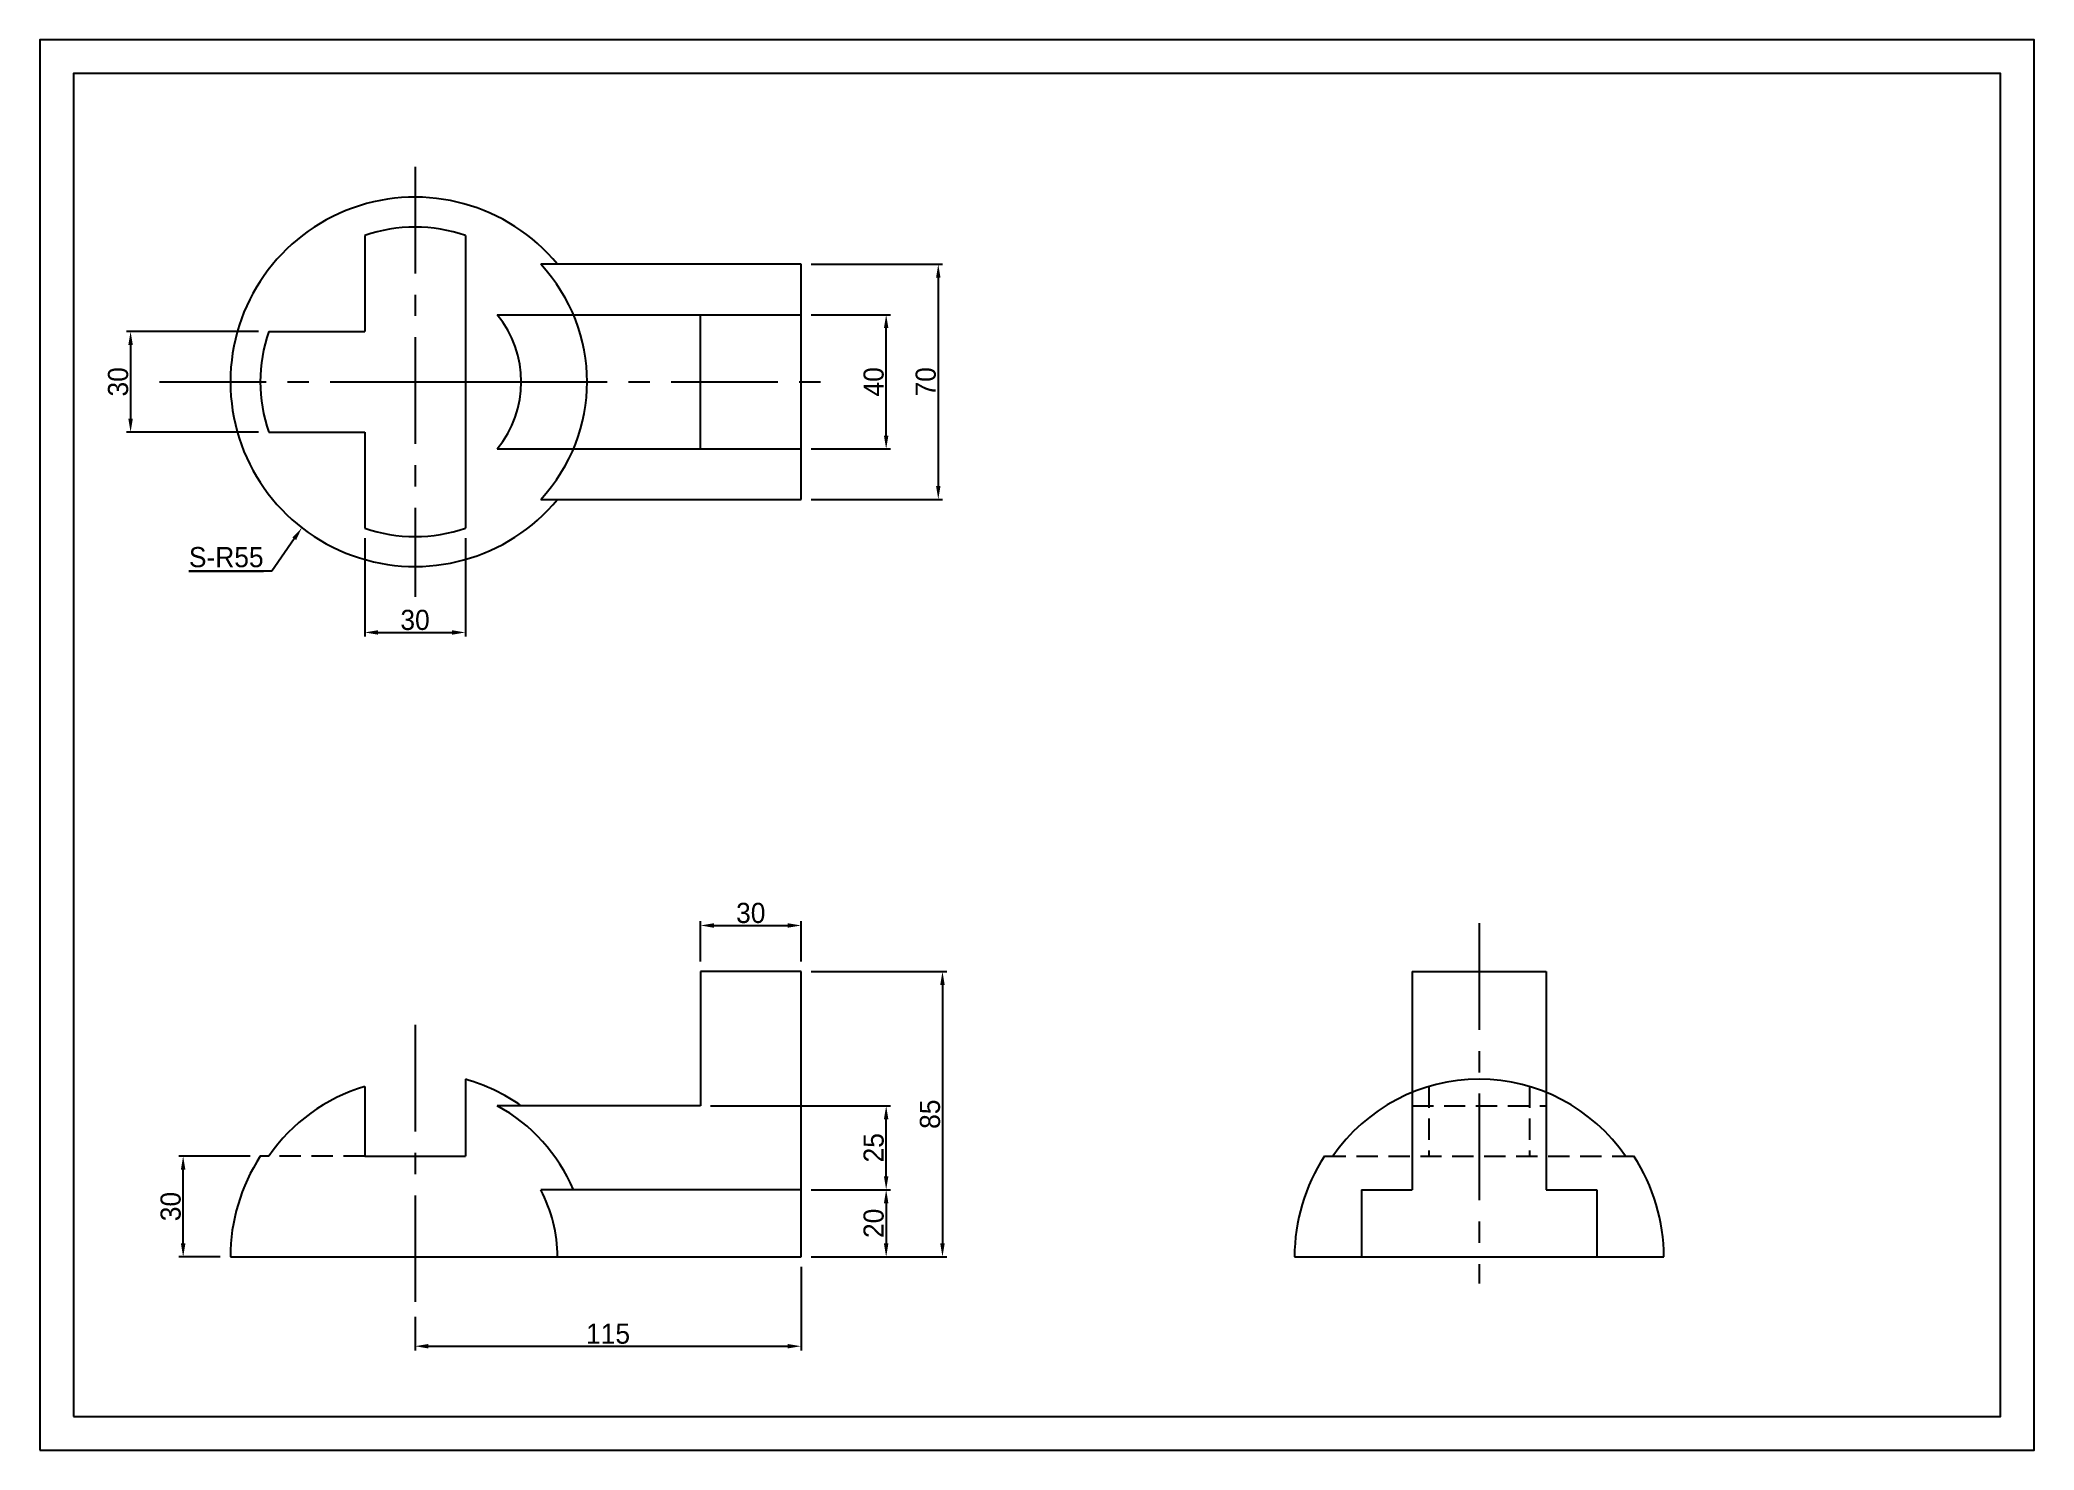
# Model space of a CAD drawing. Header units: millimetres. Extents: x 0 to 3581, y 939 to 3462.
# Drawn here: x 2224 to 2818, y 1475 to 1895 of the extents above; entities that cross this region are included whole.
import ezdxf
from ezdxf import colors
from ezdxf.entities.mleader import LeaderData, LeaderLine
from ezdxf.math import Vec2, Vec3

# ---------------------------------------------------------------- set-up
doc = ezdxf.new("R2010")
doc.units = ezdxf.units.MM
doc.linetypes.add('CENTER', pattern=[50.8, 31.75, -6.35, 6.35, -6.35])
doc.linetypes.add('HIDDEN', pattern=[9.525, 6.35, -3.175])
for name, color, linetype in [('center', 3, 'CENTER'), ('dim', 1, 'Continuous'), ('hidden', 2, 'HIDDEN'), ('model', 7, 'Continuous')]:
    doc.layers.add(name, color=color, linetype=linetype)
doc.styles.get("Standard").update_dxf_attribs({"font": ''})
doc.styles.get('Standard').set_extended_font_data('Gulim')
doc.dimstyles.new('ISO-25', dxfattribs={"dimtxt": 6, "dimasz": 4, "dimexe": 1.25, "dimexo": 3, "dimtad": 1, "dimtxsty": 'Standard', "dimcen": 2.5, "dimadec": 0, "dimazin": 0, "dimtfac": 1, "dimtmove": 0, "dimatfit": 3, "dimfxl": 1, "dimarcsym": 0})

msp = doc.modelspace()

# ---------------------------------------------------------------- blocks, each defined once
blk = doc.blocks.new('*D129')
at = {"layer": 'Defpoints', "color": 0, "transparency": 16777216}
for p in [(2292.27, 1807.78), (2251.13, 1777.78), (2292.27, 1777.78)]:
    blk.add_point(p, dxfattribs=at)
at = {"layer": 'dim', "color": 0, "lineweight": -2, "transparency": 16777216}
for p, q in [((2289.27, 1807.78), (2249.88, 1807.78)), ((2251.13, 1803.78), (2251.13, 1781.78)), ((2289.27, 1777.78), (2249.88, 1777.78))]:
    blk.add_line(p, q, dxfattribs=at)
at = {"layer": 'dim', "color": 0, "transparency": 16777216}
for points in [[(2250.46, 1803.78), (2251.79, 1803.78), (2251.13, 1807.78)], [(2250.46, 1781.78), (2251.79, 1781.78), (2251.13, 1777.78)]]:
    blk.add_solid(points, dxfattribs=at)
at = {"layer": 'dim', "color": 0, "transparency": 16777216, "insert": (2247.43, 1792.78), "char_height": 6, "attachment_point": 5, "rotation": 90}
blk.add_mtext('30', dxfattribs=at)
blk = doc.blocks.new('*D130')
at = {"layer": 'Defpoints', "color": 0, "transparency": 16777216}
for p in [(2450.86, 1827.78), (2450.86, 1757.78), (2491.71, 1757.78)]:
    blk.add_point(p, dxfattribs=at)
at = {"layer": 'dim', "color": 0, "lineweight": -2, "transparency": 16777216}
for p, q in [((2453.86, 1827.78), (2492.96, 1827.78)), ((2491.71, 1823.78), (2491.71, 1761.78)), ((2453.86, 1757.78), (2492.96, 1757.78))]:
    blk.add_line(p, q, dxfattribs=at)
at = {"layer": 'dim', "color": 0, "transparency": 16777216}
for points in [[(2491.04, 1823.78), (2492.37, 1823.78), (2491.71, 1827.78)], [(2491.04, 1761.78), (2492.37, 1761.78), (2491.71, 1757.78)]]:
    blk.add_solid(points, dxfattribs=at)
at = {"layer": 'dim', "color": 0, "transparency": 16777216, "insert": (2488, 1792.78), "char_height": 6, "attachment_point": 5, "rotation": 90}
blk.add_mtext('70', dxfattribs=at)
blk = doc.blocks.new('*D131')
at = {"layer": 'Defpoints', "color": 0, "transparency": 16777216}
for p in [(2450.86, 1812.78), (2476.19, 1812.78), (2450.86, 1772.78)]:
    blk.add_point(p, dxfattribs=at)
at = {"layer": 'dim', "color": 0, "lineweight": -2, "transparency": 16777216}
for p, q in [((2453.86, 1812.78), (2477.44, 1812.78)), ((2476.19, 1776.78), (2476.19, 1808.78)), ((2453.86, 1772.78), (2477.44, 1772.78))]:
    blk.add_line(p, q, dxfattribs=at)
at = {"layer": 'dim', "color": 0, "transparency": 16777216}
for points in [[(2475.52, 1808.78), (2476.85, 1808.78), (2476.19, 1812.78)], [(2475.52, 1776.78), (2476.85, 1776.78), (2476.19, 1772.78)]]:
    blk.add_solid(points, dxfattribs=at)
at = {"layer": 'dim', "color": 0, "transparency": 16777216, "insert": (2472.48, 1792.78), "char_height": 6, "attachment_point": 5, "rotation": 90}
blk.add_mtext('40', dxfattribs=at)
blk = doc.blocks.new('*D132')
at = {"layer": 'Defpoints', "color": 0, "transparency": 16777216}
for p in [(2320.86, 1749.19), (2350.86, 1749.19), (2350.86, 1718.14)]:
    blk.add_point(p, dxfattribs=at)
at = {"layer": 'dim', "color": 0, "lineweight": -2, "transparency": 16777216}
for p, q in [((2320.86, 1746.19), (2320.86, 1716.89)), ((2350.86, 1746.19), (2350.86, 1716.89)), ((2324.86, 1718.14), (2346.86, 1718.14))]:
    blk.add_line(p, q, dxfattribs=at)
at = {"layer": 'dim', "color": 0, "transparency": 16777216}
for points in [[(2324.86, 1718.81), (2324.86, 1717.47), (2320.86, 1718.14)], [(2346.86, 1718.81), (2346.86, 1717.47), (2350.86, 1718.14)]]:
    blk.add_solid(points, dxfattribs=at)
at = {"layer": 'dim', "color": 0, "transparency": 16777216, "insert": (2335.86, 1721.84), "char_height": 6, "attachment_point": 5}
blk.add_mtext('30', dxfattribs=at)
blk = doc.blocks.new('*D133')
at = {"layer": 'Defpoints', "color": 0, "transparency": 16777216}
for p in [(2450.86, 1630.87), (2420.86, 1617.16), (2450.86, 1617.16)]:
    blk.add_point(p, dxfattribs=at)
at = {"layer": 'dim', "color": 0, "lineweight": -2, "transparency": 16777216}
for p, q in [((2420.86, 1620.16), (2420.86, 1632.12)), ((2424.86, 1630.87), (2446.86, 1630.87)), ((2450.86, 1620.16), (2450.86, 1632.12))]:
    blk.add_line(p, q, dxfattribs=at)
at = {"layer": 'dim', "color": 0, "transparency": 16777216}
for points in [[(2424.86, 1631.54), (2424.86, 1630.2), (2420.86, 1630.87)], [(2446.86, 1631.54), (2446.86, 1630.2), (2450.86, 1630.87)]]:
    blk.add_solid(points, dxfattribs=at)
at = {"layer": 'dim', "color": 0, "transparency": 16777216, "insert": (2435.86, 1634.57), "char_height": 6, "attachment_point": 5}
blk.add_mtext('30', dxfattribs=at)
blk = doc.blocks.new('*D134')
at = {"layer": 'Defpoints', "color": 0, "transparency": 16777216}
for p in [(2450.86, 1617.16), (2450.86, 1532.16), (2492.96, 1532.16)]:
    blk.add_point(p, dxfattribs=at)
at = {"layer": 'dim', "color": 0, "lineweight": -2, "transparency": 16777216}
for p, q in [((2453.86, 1617.16), (2494.21, 1617.16)), ((2492.96, 1613.16), (2492.96, 1536.16)), ((2453.86, 1532.16), (2494.21, 1532.16))]:
    blk.add_line(p, q, dxfattribs=at)
at = {"layer": 'dim', "color": 0, "transparency": 16777216}
for points in [[(2492.29, 1613.16), (2493.62, 1613.16), (2492.96, 1617.16)], [(2492.29, 1536.16), (2493.62, 1536.16), (2492.96, 1532.16)]]:
    blk.add_solid(points, dxfattribs=at)
at = {"layer": 'dim', "color": 0, "transparency": 16777216, "insert": (2489.26, 1574.66), "char_height": 6, "attachment_point": 5, "rotation": 90}
blk.add_mtext('85', dxfattribs=at)
blk = doc.blocks.new('*D135')
at = {"layer": 'Defpoints', "color": 0, "transparency": 16777216}
for p in [(2450.86, 1552.16), (2450.86, 1532.16), (2476.19, 1532.16)]:
    blk.add_point(p, dxfattribs=at)
at = {"layer": 'dim', "color": 0, "lineweight": -2, "transparency": 16777216}
for p, q in [((2453.86, 1552.16), (2477.44, 1552.16)), ((2476.19, 1548.16), (2476.19, 1536.16)), ((2453.86, 1532.16), (2477.44, 1532.16))]:
    blk.add_line(p, q, dxfattribs=at)
at = {"layer": 'dim', "color": 0, "transparency": 16777216}
for points in [[(2475.52, 1548.16), (2476.85, 1548.16), (2476.19, 1552.16)], [(2475.52, 1536.16), (2476.85, 1536.16), (2476.19, 1532.16)]]:
    blk.add_solid(points, dxfattribs=at)
at = {"layer": 'dim', "color": 0, "transparency": 16777216, "insert": (2472.48, 1542.16), "char_height": 6, "attachment_point": 5, "rotation": 90}
blk.add_mtext('20', dxfattribs=at)
blk = doc.blocks.new('*D136')
at = {"layer": 'Defpoints', "color": 0, "transparency": 16777216}
for p in [(2420.86, 1577.16), (2476.19, 1577.16), (2450.86, 1552.16)]:
    blk.add_point(p, dxfattribs=at)
at = {"layer": 'dim', "color": 0, "lineweight": -2, "transparency": 16777216}
for p, q in [((2423.86, 1577.16), (2477.44, 1577.16)), ((2476.19, 1556.16), (2476.19, 1573.16)), ((2453.86, 1552.16), (2477.44, 1552.16))]:
    blk.add_line(p, q, dxfattribs=at)
at = {"layer": 'dim', "color": 0, "transparency": 16777216}
for points in [[(2475.52, 1573.16), (2476.85, 1573.16), (2476.19, 1577.16)], [(2475.52, 1556.16), (2476.85, 1556.16), (2476.19, 1552.16)]]:
    blk.add_solid(points, dxfattribs=at)
at = {"layer": 'dim', "color": 0, "transparency": 16777216, "insert": (2472.48, 1564.66), "char_height": 6, "attachment_point": 5, "rotation": 90}
blk.add_mtext('25', dxfattribs=at)
blk = doc.blocks.new('*D137')
at = {"layer": 'Defpoints', "color": 0, "transparency": 16777216}
for p in [(2450.86, 1532.16), (2335.86, 1517.3), (2450.86, 1505.56)]:
    blk.add_point(p, dxfattribs=at)
at = {"layer": 'dim', "color": 0, "lineweight": -2, "transparency": 16777216}
for p, q in [((2450.86, 1529.16), (2450.86, 1504.31)), ((2335.86, 1514.3), (2335.86, 1504.31)), ((2339.86, 1505.56), (2446.86, 1505.56))]:
    blk.add_line(p, q, dxfattribs=at)
at = {"layer": 'dim', "color": 0, "transparency": 16777216}
for points in [[(2339.86, 1506.23), (2339.86, 1504.9), (2335.86, 1505.56)], [(2446.86, 1506.23), (2446.86, 1504.9), (2450.86, 1505.56)]]:
    blk.add_solid(points, dxfattribs=at)
at = {"layer": 'dim', "color": 0, "transparency": 16777216, "insert": (2393.36, 1509.27), "char_height": 6, "attachment_point": 5}
blk.add_mtext('115', dxfattribs=at)
blk = doc.blocks.new('*D138')
at = {"layer": 'Defpoints', "color": 0, "transparency": 16777216}
for p in [(2266.79, 1562.16), (2289.77, 1562.16), (2280.86, 1532.16)]:
    blk.add_point(p, dxfattribs=at)
at = {"layer": 'dim', "color": 0, "lineweight": -2, "transparency": 16777216}
for p, q in [((2286.77, 1562.16), (2265.54, 1562.16)), ((2266.79, 1536.16), (2266.79, 1558.16)), ((2277.86, 1532.16), (2265.54, 1532.16))]:
    blk.add_line(p, q, dxfattribs=at)
at = {"layer": 'dim', "color": 0, "transparency": 16777216}
for points in [[(2266.12, 1558.16), (2267.46, 1558.16), (2266.79, 1562.16)], [(2266.12, 1536.16), (2267.46, 1536.16), (2266.79, 1532.16)]]:
    blk.add_solid(points, dxfattribs=at)
at = {"layer": 'dim', "color": 0, "transparency": 16777216, "insert": (2263.09, 1547.16), "char_height": 6, "attachment_point": 5, "rotation": 90}
blk.add_mtext('30', dxfattribs=at)

# ---------------------------------------------------------------- dimensions: what is measured, and where the dimension line sits
at = {"layer": 'dim'}
for base, p1, p2, picture, middle in [((2491.706, 1757.782), (2450.863, 1827.782), (2450.863, 1757.782), '*D130', (2488.002, 1792.782)), ((2476.185, 1812.782), (2450.863, 1772.782), (2450.863, 1812.782), '*D131', (2472.48, 1792.782)), ((2251.126, 1777.782), (2292.274, 1807.782), (2292.274, 1777.782), '*D129', (2247.425, 1792.782)), ((2492.956, 1532.155), (2450.863, 1617.155), (2450.863, 1532.155), '*D134', (2489.256, 1574.655)), ((2476.185, 1577.155), (2450.863, 1552.155), (2420.863, 1577.155), '*D136', (2472.484, 1564.655)), ((2266.791, 1562.155), (2280.863, 1532.155), (2289.765, 1562.155), '*D138', (2263.09, 1547.155)), ((2476.185, 1532.155), (2450.863, 1552.155), (2450.863, 1532.155), '*D135', (2472.484, 1542.155))]:
    dim = msp.add_linear_dim(base=base, p1=p1, p2=p2, angle=90, dimstyle='ISO-25', dxfattribs=at)
    dim.commit()
    dim.dimension.update_dxf_attribs({"geometry": picture, "text_midpoint": middle})
for base, p1, p2, picture, middle in [((2350.863, 1718.141), (2320.863, 1749.193), (2350.863, 1749.193), '*D132', (2335.863, 1721.842)), ((2450.863, 1630.869), (2420.863, 1617.155), (2450.863, 1617.155), '*D133', (2435.863, 1634.57)), ((2450.863, 1505.562), (2335.863, 1517.295), (2450.863, 1532.155), '*D137', (2393.363, 1509.271))]:
    dim = msp.add_linear_dim(base=base, p1=p1, p2=p2, dimstyle='ISO-25', dxfattribs=at)
    dim.commit()
    dim.dimension.update_dxf_attribs({"geometry": picture, "text_midpoint": middle})

# ---------------------------------------------------------------- linework, layer by layer
at = {"layer": 'center'}
for p, q in [((2335.863, 1856.839), (2335.863, 1728.724)), ((2259.748, 1792.782), (2461.569, 1792.782)), ((2652.82, 1631.582), (2652.82, 1524.194)), ((2335.863, 1601.289), (2335.863, 1517.295))]:
    msp.add_line(p, q, dxfattribs=at)
at = {"layer": 'hidden'}
for p, q in [((2637.82, 1582.9), (2637.82, 1562.155)), ((2667.82, 1582.9), (2667.82, 1562.155)), ((2632.82, 1577.155), (2672.82, 1577.155)), ((2320.863, 1562.155), (2289.765, 1562.155)), ((2606.723, 1562.155), (2698.918, 1562.155))]:
    msp.add_line(p, q, dxfattribs=at)
at = {"layer": 'model'}
for p, q in [((2320.863, 1836.371), (2320.863, 1807.782)), ((2350.863, 1836.371), (2350.863, 1749.193)), ((2450.863, 1757.782), (2450.863, 1827.782)), ((2360.358, 1812.782), (2450.863, 1812.782)), ((2420.863, 1772.782), (2420.863, 1812.782)), ((2292.274, 1807.782), (2320.863, 1807.782)), ((2335.863, 1792.782), (2367.486, 1792.782)), ((2292.274, 1777.782), (2320.863, 1777.782)), ((2320.863, 1777.782), (2320.863, 1749.193)), ((2360.358, 1772.782), (2450.863, 1772.782)), ((2450.863, 1617.155), (2420.863, 1617.155)), ((2420.863, 1617.155), (2420.863, 1577.155)), ((2450.863, 1577.155), (2450.863, 1617.155)), ((2632.82, 1617.155), (2632.82, 1552.155)), ((2632.82, 1617.155), (2672.82, 1617.155)), ((2672.82, 1617.155), (2672.82, 1552.155)), ((2320.863, 1582.9), (2320.863, 1562.155)), ((2350.863, 1585.071), (2350.863, 1562.155)), ((2420.863, 1577.155), (2360.358, 1577.155)), ((2450.863, 1552.155), (2450.863, 1577.155)), ((2320.863, 1562.155), (2350.863, 1562.155)), ((2450.863, 1552.155), (2373.279, 1552.155)), ((2450.863, 1532.155), (2450.863, 1552.155)), ((2617.82, 1552.155), (2632.82, 1552.155)), ((2617.82, 1552.155), (2617.82, 1532.155)), ((2672.82, 1552.155), (2687.82, 1552.155)), ((2687.82, 1552.155), (2687.82, 1532.155)), ((2280.863, 1532.155), (2450.863, 1532.155)), ((2597.82, 1532.155), (2707.82, 1532.155))]:
    msp.add_line(p, q, dxfattribs=at)
for points in [[(2224.115, 1474.621), (2818.115, 1474.621), (2818.115, 1894.621), (2224.115, 1894.621)], [(2234.115, 1484.621), (2808.115, 1484.621), (2808.115, 1884.621), (2234.115, 1884.621)]]:
    msp.add_lwpolyline(points, close=True, dxfattribs=at)
for points in [[(2450.863, 1827.782), (2378.289, 1827.782), (2373.279, 1827.782)], [(2373.279, 1757.782), (2378.289, 1757.782), (2450.863, 1757.782)]]:
    msp.add_lwpolyline(points, dxfattribs=at)
for centre, radius, start, end in [((2335.863, 1792.782), 55, 39.521196, 320.478804), ((2335.863, 1792.782), 46.098, 71.010451, 108.989549), ((2335.863, 1792.782), 51.235, 316.911277, 43.088723), ((2335.863, 1792.782), 31.623, 320.76848, 39.23152), ((2335.863, 1792.782), 46.098, 161.010451, 198.989549), ((2335.863, 1792.782), 46.098, 251.010451, 288.989549), ((2335.863, 1532.155), 52.915, 106.467615, 145.462416), ((2335.863, 1532.155), 55, 54.903199, 74.17338), ((2652.82, 1532.155), 52.915, 34.537584, 145.462416), ((2335.863, 1532.155), 51.235, 22.976903, 61.439175), ((2335.863, 1532.155), 55, 146.944269, 180), ((2652.82, 1532.155), 55, 146.944269, 180), ((2652.82, 1532.155), 55, 0, 33.055731), ((2335.863, 1532.155), 42.426, 0, 28.125506)]:
    msp.add_arc(centre, radius, start, end, dxfattribs=at)

msp.set_redraw_order([(e.dxf.handle, doc.entitydb.next_handle()) for e in msp.query("TEXT MTEXT ATTDEF DIMENSION ARC_DIMENSION")])  # texts and dimensions are drawn at this point

# ---------------------------------------------------------------- leaders
at = {"layer": 'dim'}
ml = msp.add_multileader_mtext('Standard', dxfattribs=at)
ml.set_content('\\LS-R55', color=256)
ml.set_leader_properties()
ml.build(insert=Vec2(0, 0))
ml.multileader.update_dxf_attribs({"text_left_attachment_type": 8, "text_right_attachment_type": 8})
ctx = ml.context
ctx.base_point, ctx.char_height, ctx.plane_origin = Vec3(2264.56, 1736.381), 6, Vec3(2302.163, 1749.346)
ctx.left_attachment, ctx.right_attachment, ctx.text_align_type = 8, 8, 2
notes = []
notes.append((ctx, [(0, (1, 1, 0), (2293.242, 1736.381), (-1, 0), 0.491, [(0, [(2302.163, 1749.346)], 0, [])])]))
ctx.mtext.insert, ctx.mtext.alignment, ctx.mtext.flow_direction = Vec3(2290.751, 1743.581), 3, 5
for ctx, leaders in notes:
    for number, flags, end, landing, length, lines in leaders:
        leader = LeaderData()
        leader.index, (leader.has_last_leader_line, leader.has_dogleg_vector, leader.attachment_direction) = number, flags
        leader.last_leader_point, leader.dogleg_vector, leader.dogleg_length = Vec3(end), Vec3(landing), length
        for number, points, colour, breaks in lines:
            line = LeaderLine()
            line.index, line.vertices, line.color, line.breaks = number, Vec3.list(points), colors.encode_raw_color(colour), breaks
            leader.lines.append(line)
        ctx.leaders.append(leader)

doc.saveas('drawing.dxf')
